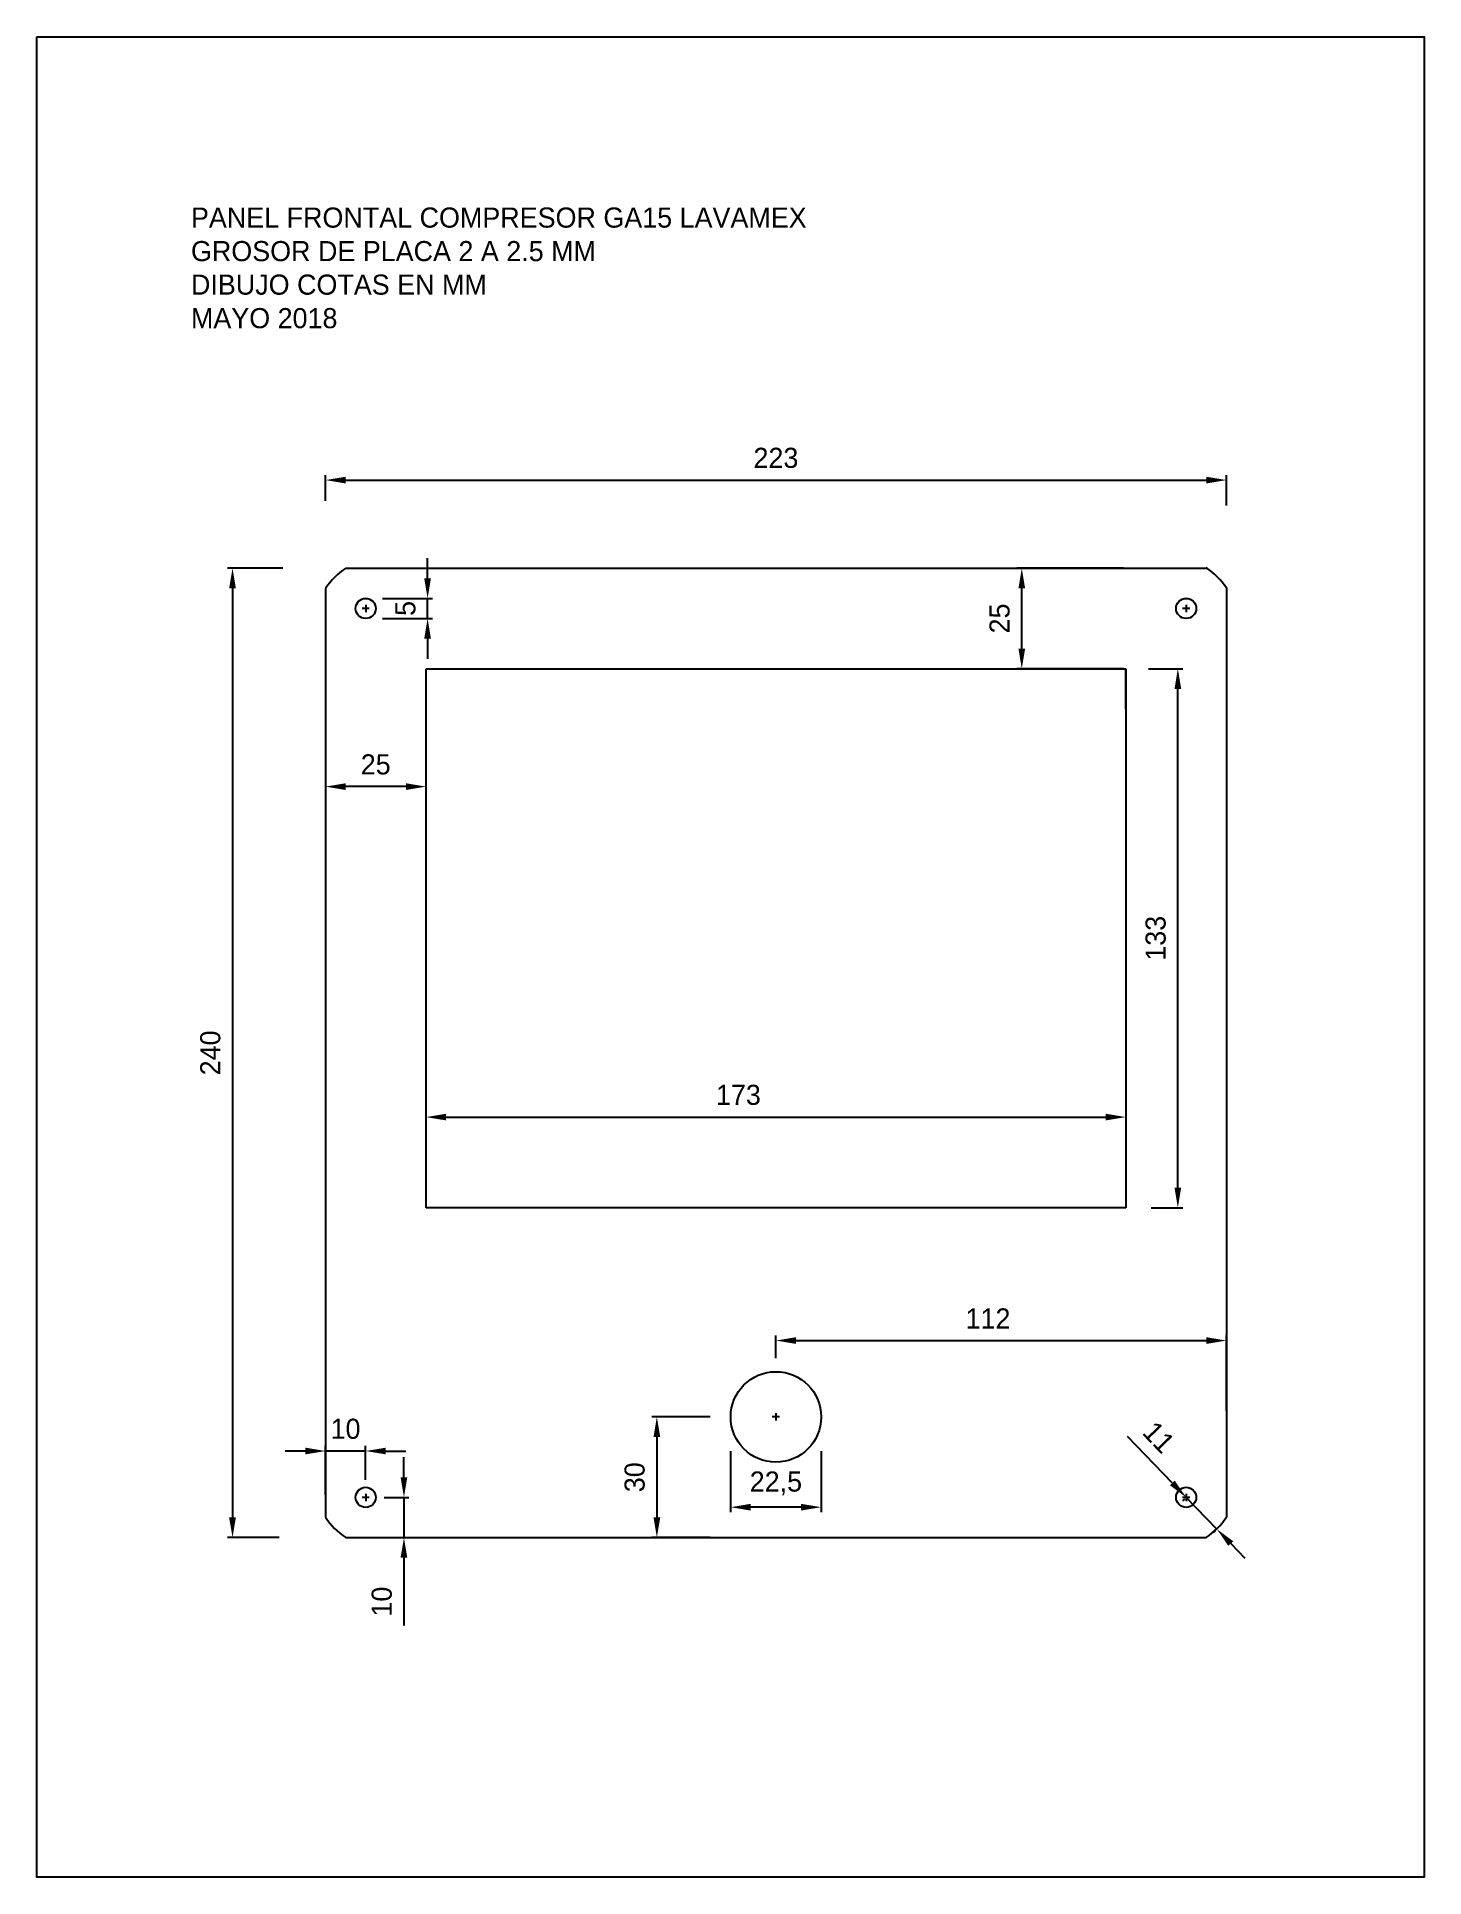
# Model space of a CAD drawing. Header units: millimetres. Extents: x 280 to 2517, y 686 to 1154.
# Drawn here: x 2171.7 to 2516.7, y 686.1 to 1143.7 of the extents above; entities that cross this region are included whole.
import ezdxf

# ---------------------------------------------------------------- set-up
doc = ezdxf.new("R2010")
doc.units = ezdxf.units.MM
doc.dimstyles.new('ISO-25', dxfattribs={"dimtxt": 2.5, "dimasz": 2.5, "dimexe": 1.25, "dimexo": 0.625, "dimtad": 1, "dimtxsty": 'Standard', "dimcen": 2.5, "dimadec": 0, "dimazin": 0, "dimtfac": 1, "dimtmove": 0, "dimatfit": 3, "dimfxl": 1, "dimarcsym": 0})

msp = doc.modelspace()

# ---------------------------------------------------------------- texts
at = {"insert": (2210.056, 1101.234), "char_height": 5, "width": 266.63863, "attachment_point": 1}
msp.add_mtext('PANEL FRONTAL COMPRESOR GA15 LAVAMEX \\PGROSOR DE PLACA 2 A 2.5 MM\\PDIBUJO COTAS EN MM\\PMAYO 2018', dxfattribs=at)

# ---------------------------------------------------------------- blocks, each defined once
blk = doc.blocks.new('*D132')
at = {"color": 0, "lineweight": -2, "transparency": 16777216}
for p, q in [((2268.49, 892.23), (2268.49, 873.85)), ((2442.49, 892.69), (2442.49, 873.85)), ((2273.49, 875.1), (2437.49, 875.1))]:
    blk.add_line(p, q, dxfattribs=at)
at = {"color": 0, "transparency": 16777216}
for points in [[(2273.49, 875.93), (2273.49, 874.27), (2268.49, 875.1)], [(2437.49, 875.93), (2437.49, 874.27), (2442.49, 875.1)]]:
    blk.add_solid(points, dxfattribs=at)
at = {"layer": 'Defpoints', "color": 0, "transparency": 16777216}
for p in [(2268.49, 892.85), (2442.49, 893.32), (2442.49, 875.1)]:
    blk.add_point(p, dxfattribs=at)
at = {"color": 0, "transparency": 16777216, "insert": (2346.16, 880.6), "char_height": 5, "attachment_point": 5}
blk.add_mtext('173', dxfattribs=at)
blk = doc.blocks.new('*D133')
at = {"color": 0, "lineweight": -2, "transparency": 16777216}
for p, q in [((2448.11, 986.56), (2456.67, 986.56)), ((2455.42, 857.56), (2455.42, 981.56)), ((2448.8, 852.56), (2456.67, 852.56))]:
    blk.add_line(p, q, dxfattribs=at)
at = {"color": 0, "transparency": 16777216}
for points in [[(2454.59, 981.56), (2456.25, 981.56), (2455.42, 986.56)], [(2454.59, 857.56), (2456.25, 857.56), (2455.42, 852.56)]]:
    blk.add_solid(points, dxfattribs=at)
at = {"layer": 'Defpoints', "color": 0, "transparency": 16777216}
for p in [(2447.48, 986.56), (2455.42, 986.56), (2448.17, 852.56)]:
    blk.add_point(p, dxfattribs=at)
at = {"color": 0, "transparency": 16777216, "insert": (2449.92, 919.56), "char_height": 5, "attachment_point": 5, "rotation": 90}
blk.add_mtext('133', dxfattribs=at)
blk = doc.blocks.new('*D134')
at = {"color": 0, "lineweight": -2, "transparency": 16777216}
for p, q in [((2268.89, 1009.06), (2268.89, 1014.06)), ((2257.71, 1004.06), (2270.14, 1004.06)), ((2268.89, 999.06), (2268.89, 1004.06)), ((2257.71, 999.06), (2270.14, 999.06)), ((2268.89, 994.06), (2268.89, 989.06))]:
    blk.add_line(p, q, dxfattribs=at)
at = {"color": 0, "transparency": 16777216}
for points in [[(2268.05, 1009.06), (2269.72, 1009.06), (2268.89, 1004.06)], [(2268.05, 994.06), (2269.72, 994.06), (2268.89, 999.06)]]:
    blk.add_solid(points, dxfattribs=at)
at = {"layer": 'Defpoints', "color": 0, "transparency": 16777216}
for p in [(2257.09, 1004.06), (2268.89, 1004.06), (2257.08, 999.06)]:
    blk.add_point(p, dxfattribs=at)
at = {"color": 0, "transparency": 16777216, "insert": (2263.39, 1001.56), "char_height": 5, "attachment_point": 5, "rotation": 90}
blk.add_mtext('5', dxfattribs=at)
blk = doc.blocks.new('*D135')
at = {"color": 0, "lineweight": -2, "transparency": 16777216}
for p, q in [((2454.02, 784.16), (2442.91, 795.67)), ((2457.04, 780.12), (2456.59, 779.69)), ((2465.11, 772.67), (2457.49, 780.56)), ((2464.66, 772.23), (2464.21, 771.8)), ((2468.58, 769.07), (2472.05, 765.47))]:
    blk.add_line(p, q, dxfattribs=at)
at = {"color": 0, "transparency": 16777216}
for points in [[(2454.62, 784.74), (2453.42, 783.58), (2457.49, 780.56)], [(2469.18, 769.65), (2467.98, 768.49), (2465.11, 772.67)]]:
    blk.add_solid(points, dxfattribs=at)
at = {"layer": 'Defpoints', "color": 0, "transparency": 16777216}
for p in [(2457.49, 780.56), (2457.49, 780.56), (2465.11, 772.67)]:
    blk.add_point(p, dxfattribs=at)
at = {"color": 0, "transparency": 16777216, "insert": (2450.69, 795.53), "char_height": 5, "attachment_point": 5, "rotation": 313.9767}
blk.add_mtext('11', dxfattribs=at)
blk = doc.blocks.new('*D136')
at = {"color": 0, "lineweight": -2, "transparency": 16777216}
for p, q in [((2263.01, 785.56), (2263.01, 790.56)), ((2258.1, 780.56), (2264.26, 780.56)), ((2263.01, 780.56), (2263.01, 770.56)), ((2254.27, 770.56), (2264.26, 770.56)), ((2263.01, 765.56), (2263.01, 748.72))]:
    blk.add_line(p, q, dxfattribs=at)
at = {"color": 0, "transparency": 16777216}
for points in [[(2262.17, 785.56), (2263.84, 785.56), (2263.01, 780.56)], [(2262.17, 765.56), (2263.84, 765.56), (2263.01, 770.56)]]:
    blk.add_solid(points, dxfattribs=at)
at = {"layer": 'Defpoints', "color": 0, "transparency": 16777216}
for p in [(2257.47, 780.56), (2253.65, 770.56), (2263.01, 770.56)]:
    blk.add_point(p, dxfattribs=at)
at = {"color": 0, "transparency": 16777216, "insert": (2257.51, 754.64), "char_height": 5, "attachment_point": 5, "rotation": 90}
blk.add_mtext('10', dxfattribs=at)
blk = doc.blocks.new('*D137')
at = {"color": 0, "lineweight": -2, "transparency": 16777216}
for p, q in [((2238.49, 792.08), (2233.49, 792.08)), ((2243.49, 781.18), (2243.49, 793.33)), ((2253.49, 792.08), (2243.49, 792.08)), ((2253.49, 784.9), (2253.49, 793.33)), ((2258.49, 792.08), (2263.49, 792.08))]:
    blk.add_line(p, q, dxfattribs=at)
at = {"color": 0, "transparency": 16777216}
for points in [[(2238.49, 792.91), (2238.49, 791.25), (2243.49, 792.08)], [(2258.49, 792.91), (2258.49, 791.25), (2253.49, 792.08)]]:
    blk.add_solid(points, dxfattribs=at)
at = {"layer": 'Defpoints', "color": 0, "transparency": 16777216}
for p in [(2243.49, 792.08), (2253.49, 784.27), (2243.49, 780.56)]:
    blk.add_point(p, dxfattribs=at)
at = {"color": 0, "transparency": 16777216, "insert": (2248.49, 797.58), "char_height": 5, "attachment_point": 5}
blk.add_mtext('10', dxfattribs=at)
blk = doc.blocks.new('*D138')
at = {"color": 0, "lineweight": -2, "transparency": 16777216}
for p, q in [((2243.49, 1028.34), (2243.49, 1034.72)), ((2467.49, 1027.17), (2467.49, 1034.72)), ((2248.49, 1033.47), (2462.49, 1033.47))]:
    blk.add_line(p, q, dxfattribs=at)
at = {"color": 0, "transparency": 16777216}
for points in [[(2248.49, 1034.3), (2248.49, 1032.63), (2243.49, 1033.47)], [(2462.49, 1034.3), (2462.49, 1032.63), (2467.49, 1033.47)]]:
    blk.add_solid(points, dxfattribs=at)
at = {"layer": 'Defpoints', "color": 0, "transparency": 16777216}
for p in [(2467.49, 1033.47), (2243.49, 1020.34), (2467.49, 1019.17)]:
    blk.add_point(p, dxfattribs=at)
at = {"color": 0, "transparency": 16777216, "insert": (2355.49, 1038.97), "char_height": 5, "attachment_point": 5}
blk.add_mtext('223', dxfattribs=at)
blk = doc.blocks.new('*D139')
at = {"color": 0, "lineweight": -2, "transparency": 16777216}
for p, q in [((2344.24, 792.07), (2344.24, 776.86)), ((2366.74, 792.01), (2366.74, 776.86)), ((2361.74, 778.11), (2349.24, 778.11))]:
    blk.add_line(p, q, dxfattribs=at)
at = {"color": 0, "transparency": 16777216}
for points in [[(2349.24, 778.95), (2349.24, 777.28), (2344.24, 778.11)], [(2361.74, 778.95), (2361.74, 777.28), (2366.74, 778.11)]]:
    blk.add_solid(points, dxfattribs=at)
at = {"layer": 'Defpoints', "color": 0, "transparency": 16777216}
for p in [(2344.24, 792.7), (2366.74, 792.63), (2344.24, 778.11)]:
    blk.add_point(p, dxfattribs=at)
at = {"color": 0, "transparency": 16777216, "insert": (2355.49, 784.03), "char_height": 5, "attachment_point": 5}
blk.add_mtext('22,5', dxfattribs=at)
blk = doc.blocks.new('*D140')
at = {"color": 0, "lineweight": -2, "transparency": 16777216}
for p, q in [((2339.13, 800.56), (2324.64, 800.56)), ((2325.89, 795.56), (2325.89, 775.56)), ((2339.13, 770.56), (2324.64, 770.56))]:
    blk.add_line(p, q, dxfattribs=at)
at = {"color": 0, "transparency": 16777216}
for points in [[(2325.06, 795.56), (2326.73, 795.56), (2325.89, 800.56)], [(2325.06, 775.56), (2326.73, 775.56), (2325.89, 770.56)]]:
    blk.add_solid(points, dxfattribs=at)
at = {"layer": 'Defpoints', "color": 0, "transparency": 16777216}
for p in [(2339.76, 800.56), (2325.89, 770.56), (2339.76, 770.56)]:
    blk.add_point(p, dxfattribs=at)
at = {"color": 0, "transparency": 16777216, "insert": (2320.39, 785.56), "char_height": 5, "attachment_point": 5, "rotation": 90}
blk.add_mtext('30', dxfattribs=at)
blk = doc.blocks.new('*D141')
at = {"color": 0, "lineweight": -2, "transparency": 16777216}
for p, q in [((2355.49, 815.19), (2355.49, 820.79)), ((2360.49, 819.54), (2462.49, 819.54)), ((2467.49, 802.09), (2467.49, 820.79))]:
    blk.add_line(p, q, dxfattribs=at)
at = {"color": 0, "transparency": 16777216}
for points in [[(2360.49, 820.37), (2360.49, 818.71), (2355.49, 819.54)], [(2462.49, 820.37), (2462.49, 818.71), (2467.49, 819.54)]]:
    blk.add_solid(points, dxfattribs=at)
at = {"layer": 'Defpoints', "color": 0, "transparency": 16777216}
for p in [(2467.49, 819.54), (2355.49, 814.56), (2467.49, 801.46)]:
    blk.add_point(p, dxfattribs=at)
at = {"color": 0, "transparency": 16777216, "insert": (2408.22, 825.04), "char_height": 5, "attachment_point": 5}
blk.add_mtext('112', dxfattribs=at)
blk = doc.blocks.new('*D142')
at = {"color": 0, "lineweight": -2, "transparency": 16777216}
for p, q in [((2232.9, 1011.56), (2219.14, 1011.56)), ((2220.39, 1006.56), (2220.39, 775.56)), ((2232, 770.56), (2219.14, 770.56))]:
    blk.add_line(p, q, dxfattribs=at)
at = {"color": 0, "transparency": 16777216}
for points in [[(2219.55, 1006.56), (2221.22, 1006.56), (2220.39, 1011.56)], [(2219.55, 775.56), (2221.22, 775.56), (2220.39, 770.56)]]:
    blk.add_solid(points, dxfattribs=at)
at = {"layer": 'Defpoints', "color": 0, "transparency": 16777216}
for p in [(2233.53, 1011.56), (2220.39, 770.56), (2232.62, 770.56)]:
    blk.add_point(p, dxfattribs=at)
at = {"color": 0, "transparency": 16777216, "insert": (2214.89, 891.06), "char_height": 5, "attachment_point": 5, "rotation": 90}
blk.add_mtext('240', dxfattribs=at)
blk = doc.blocks.new('*D143')
at = {"color": 0, "lineweight": -2, "transparency": 16777216}
for p, q in [((2441.87, 1011.56), (2415.37, 1011.56)), ((2416.62, 991.56), (2416.62, 1006.56)), ((2441.87, 986.56), (2415.37, 986.56))]:
    blk.add_line(p, q, dxfattribs=at)
at = {"color": 0, "transparency": 16777216}
for points in [[(2415.79, 1006.56), (2417.45, 1006.56), (2416.62, 1011.56)], [(2415.79, 991.56), (2417.45, 991.56), (2416.62, 986.56)]]:
    blk.add_solid(points, dxfattribs=at)
at = {"layer": 'Defpoints', "color": 0, "transparency": 16777216}
for p in [(2416.62, 1011.56), (2442.49, 1011.56), (2442.49, 986.56)]:
    blk.add_point(p, dxfattribs=at)
at = {"color": 0, "transparency": 16777216, "insert": (2411.12, 999.06), "char_height": 5, "attachment_point": 5, "rotation": 90}
blk.add_mtext('25', dxfattribs=at)
blk = doc.blocks.new('*D144')
at = {"color": 0, "lineweight": -2, "transparency": 16777216}
for p, q in [((2243.49, 970.35), (2243.49, 956.01)), ((2268.49, 970.35), (2268.49, 956.01)), ((2263.49, 957.26), (2248.49, 957.26))]:
    blk.add_line(p, q, dxfattribs=at)
at = {"color": 0, "transparency": 16777216}
for points in [[(2248.49, 958.09), (2248.49, 956.43), (2243.49, 957.26)], [(2263.49, 958.09), (2263.49, 956.43), (2268.49, 957.26)]]:
    blk.add_solid(points, dxfattribs=at)
at = {"layer": 'Defpoints', "color": 0, "transparency": 16777216}
for p in [(2243.49, 970.97), (2268.49, 970.97), (2243.49, 957.26)]:
    blk.add_point(p, dxfattribs=at)
at = {"color": 0, "transparency": 16777216, "insert": (2255.99, 962.76), "char_height": 5, "attachment_point": 5}
blk.add_mtext('25', dxfattribs=at)

# ---------------------------------------------------------------- dimensions: what is measured, and where the dimension line sits
for base, p1, p2, text, override, picture, middle in [((2467.492, 1033.468), (2243.492, 1020.345), (2467.492, 1019.173), '223', {"dimtxt": 5, "dimasz": 5, "dimexo": 8, "dimgap": 3}, '*D138', (2355.492, 1033.468)), ((2442.492, 875.099), (2268.492, 892.852), (2442.492, 893.319), '173', {"dimtxt": 5, "dimasz": 5, "dimgap": 3}, '*D132', (2346.159, 875.099))]:
    dim = msp.add_linear_dim(base=base, p1=p1, p2=p2, text=text, dimstyle='ISO-25', override=override)
    dim.commit()
    dim.dimension.update_dxf_attribs({"geometry": picture, "text_midpoint": middle, "dimtype": 160})
dim = msp.add_linear_dim(base=(2220.386, 770.558), p1=(2233.527, 1011.558), p2=(2232.622, 770.558), angle=90, text='240', dimstyle='ISO-25', override={"dimtxt": 5, "dimasz": 5, "dimgap": 3})
dim.commit()
dim.dimension.update_dxf_attribs({"geometry": '*D142', "text_midpoint": (2214.886, 891.058)})
dim = msp.add_linear_dim(base=(2268.887, 1004.058), p1=(2257.081, 999.062), p2=(2257.089, 1004.058), angle=90, dimstyle='ISO-25', override={"dimtxt": 5, "dimasz": 5, "dimgap": 3})
dim.commit()
dim.dimension.update_dxf_attribs({"geometry": '*D134', "text_midpoint": (2268.887, 1001.56), "dimtype": 160})
for base, p1, p2, picture, middle in [((2416.621, 1011.558), (2442.492, 986.558), (2442.492, 1011.558), '*D143', (2411.121, 999.058)), ((2325.894, 770.558), (2339.756, 800.558), (2339.756, 770.558), '*D140', (2320.394, 785.558)), ((2263.006, 770.558), (2257.47, 780.558), (2253.647, 770.558), '*D136', (2257.506, 754.642))]:
    dim = msp.add_linear_dim(base=base, p1=p1, p2=p2, angle=90, dimstyle='ISO-25', override={"dimtxt": 5, "dimasz": 5, "dimgap": 3})
    dim.commit()
    dim.dimension.update_dxf_attribs({"geometry": picture, "text_midpoint": middle})
dim = msp.add_linear_dim(base=(2455.419, 986.558), p1=(2448.173, 852.558), p2=(2447.481, 986.558), angle=90, text='133', dimstyle='ISO-25', override={"dimtxt": 5, "dimasz": 5, "dimgap": 3})
dim.commit()
dim.dimension.update_dxf_attribs({"geometry": '*D133', "text_midpoint": (2455.419, 919.558), "dimtype": 160})
for base, p1, p2, picture, middle in [((2243.492, 957.26), (2268.492, 970.972), (2243.492, 970.972), '*D144', (2255.992, 957.26)), ((2467.492, 819.539), (2355.493, 814.561), (2467.492, 801.465), '*D141', (2408.216, 819.539)), ((2243.494, 792.079), (2253.494, 784.27), (2243.494, 780.558), '*D137', (2248.494, 792.079)), ((2344.243, 778.112), (2366.739, 792.634), (2344.243, 792.696), '*D139', (2355.491, 778.112))]:
    dim = msp.add_linear_dim(base=base, p1=p1, p2=p2, dimstyle='ISO-25', override={"dimtxt": 5, "dimasz": 5, "dimgap": 3})
    dim.commit()
    dim.dimension.update_dxf_attribs({"geometry": picture, "text_midpoint": middle, "dimtype": 160})
dim = msp.add_aligned_dim(p1=(2465.105, 772.668), p2=(2457.492, 780.558), distance=0, text='11', dimstyle='ISO-25', override={"dimtxt": 5, "dimasz": 5, "dimgap": 3})
dim.commit()
dim.dimension.update_dxf_attribs({"geometry": '*D135', "text_midpoint": (2450.687, 795.531)})

# ---------------------------------------------------------------- linework, layer by layer
for p, q in [((2248.542, 1011.558), (2355.492, 1011.558)), ((2355.492, 1011.558), (2462.653, 1011.558)), ((2467.492, 1006.651), (2467.492, 775.608)), ((2243.492, 1006.508), (2243.494, 775.608)), ((2253.494, 1002.466), (2253.494, 1000.653)), ((2457.492, 1002.466), (2457.492, 1000.653)), ((2254.401, 1001.559), (2252.588, 1001.559)), ((2458.398, 1001.559), (2456.585, 1001.559)), ((2268.492, 986.558), (2442.492, 986.558)), ((2268.492, 852.558), (2268.492, 986.558)), ((2442.492, 986.558), (2442.492, 852.558)), ((2442.492, 976.558), (2442.492, 986.558)), ((2442.492, 852.558), (2268.492, 852.558)), ((2355.493, 801.465), (2355.493, 799.652)), ((2356.4, 800.558), (2354.587, 800.558)), ((2254.401, 780.558), (2252.588, 780.558)), ((2253.494, 781.465), (2253.494, 779.652)), ((2458.398, 780.558), (2456.585, 780.558)), ((2457.492, 781.465), (2457.492, 779.652)), ((2248.545, 770.558), (2462.442, 770.558))]:
    msp.add_line(p, q)
msp.add_lwpolyline([(2171.727, 1143.674), (2516.671, 1143.674), (2516.671, 686.128), (2171.727, 686.128)], close=True)
for centre, radius in [((2253.494, 1001.558), 2.5), ((2457.492, 1001.558), 2.5), ((2355.493, 800.558), 11.25), ((2253.494, 780.558), 2.5), ((2457.492, 780.558), 2.5)]:
    msp.add_circle(centre, radius)
for centre, start, end in [((2258.492, 996.558), 123.55731, 146.44269), ((2452.492, 996.701), 33.55731, 56.44269), ((2258.494, 785.558), 213.55731, 236.44269), ((2452.492, 785.558), 303.55731, 326.44269)]:
    msp.add_arc(centre, 18, start, end)

msp.set_redraw_order([(e.dxf.handle, doc.entitydb.next_handle()) for e in msp.query("TEXT MTEXT ATTDEF DIMENSION ARC_DIMENSION")])  # texts and dimensions are drawn at this point

doc.saveas('drawing.dxf')
